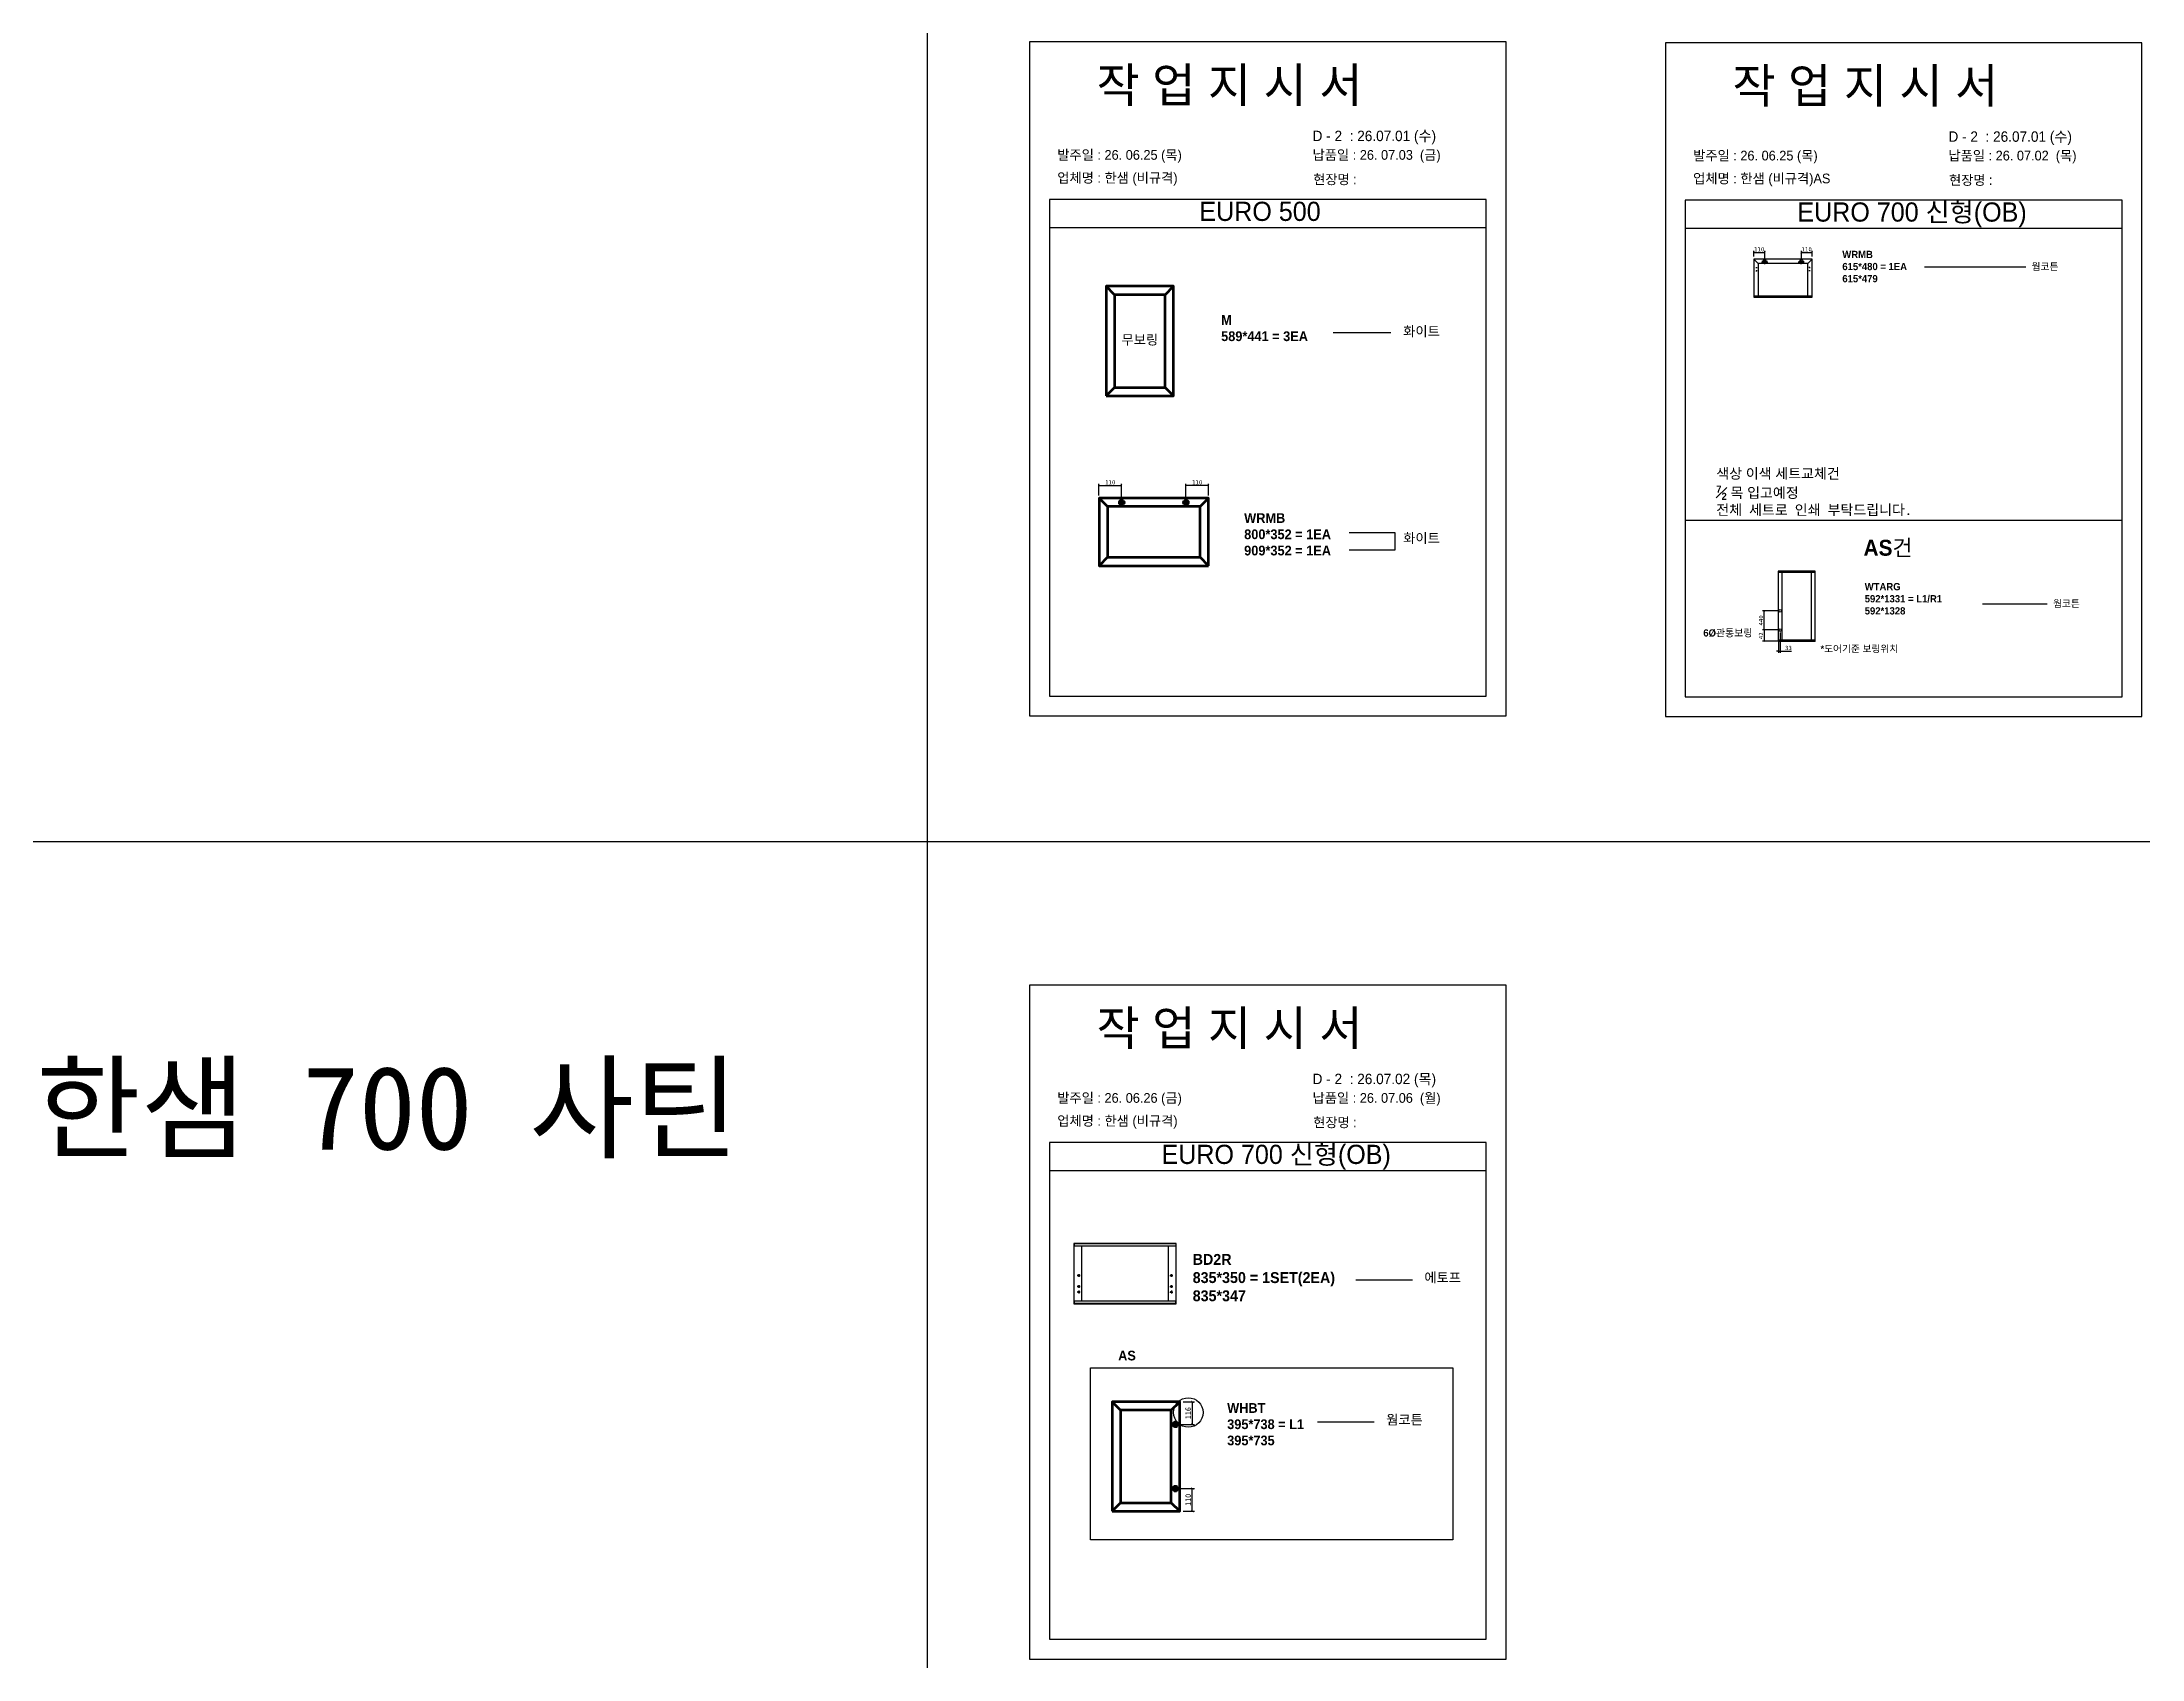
# Model space of a CAD drawing. Header units: millimetres. Extents: x -44117 to 256353, y -2095463 to 65325.
# Drawn here: x 105217 to 117275, y -1064882 to -1055597 of the extents above; entities that cross this region are included whole.
import ezdxf

# ---------------------------------------------------------------- set-up
doc = ezdxf.new("R2010")
doc.units = ezdxf.units.MM
doc.header["$LTSCALE"] = 10
doc.layers.add('Layer1', color=7, linetype='Continuous', lineweight=70)
doc.dimstyles.new('ISO-25', dxfattribs={"dimtxt": 2.5, "dimasz": 2.5, "dimexe": 1, "dimexo": 1, "dimtad": 1, "dimtxsty": 'Standard', "dimblk": 'ARCHTICK', "dimcen": 2.5, "dimadec": 0, "dimazin": 0, "dimtfac": 1, "dimtmove": 0, "dimatfit": 3, "dimfxl": 0, "dimarcsym": 0})

msp = doc.modelspace()

# ---------------------------------------------------------------- texts
at = {"attachment_point": 1}
for s, width, gutter_width, heights, insert, char_height in [('{\\fGulim|b0|i0|c129|p50;작 업 지 시 서}', 4666.4485321, 17.63682, [-219.88959], (111272.24557, -1055745.07895), 197.5323919), ('{\\fGulim|b0|i0|c129|p50;작 업 지 시 서}', 4666.4485321, 17.63682, [-219.88959], (114923.42732, -1055748.98059), 197.5323919), ('\\pt11;{\\fGulim|b0|i0|c129|p50;발주일 : 26. 06.25 (목)}', 5387.0305146, 20.36026, [56.20102], (111046.50593, -1056217.14897), 55.8685452), ('{\\fGulim|b0|i0|c129|p50;납품일 : 26. 07.03  (금)}', 5387.0305146, 20.36026, [57.15569], (112512.40857, -1056217.14897), 55.8685452), ('\\pt11;{\\fGulim|b0|i0|c129|p50;발주일 : 26. 06.25 (목)}', 5387.0305146, 20.36026, [56.20102], (114697.68768, -1056221.05061), 55.8685452), ('{\\fGulim|b0|i0|c129|p50;납품일 : 26. 07.02  (목)}', 5387.0305146, 20.36026, [57.15569], (116163.59032, -1056221.05061), 55.8685452), ('{\\fGulim|b0|i0|c129|p50;업체명 : 한샘 (비규격)}', 5387.0305146, 20.36026, [58.82126], (111046.50593, -1056348.52341), 55.8685452), ('{\\fGulim|b0|i0|c129|p50;현장명 :  }', 5350.1178156, 20.22075, [61.9135], (112516.3066, -1056357.89282), 55.485726), ('{\\fGulim|b0|i0|c129|p50;업체명 : 한샘 (비규격)AS}', 5387.0305146, 20.36026, [58.82126], (114697.68768, -1056352.42505), 55.8685452), ('{\\fGulim|b0|i0|c129|p50;현장명 :  }', 5350.1178156, 20.22075, [61.9135], (116167.48835, -1056361.79446), 55.485726), ('{\\fGulim|b0|i0|c129|p50;EURO 500}', 2601.342149, 9.83176, [-113.19485], (111862.4692, -1056514.05602), 110.1157193), ('{\\fGulim|b0|i0|c129|p50;EURO 700 신형(OB)}', 2601.342149, 9.83176, [-138.56106], (115296.20201, -1056517.95766), 110.1157193), ('{\\f굴림|b1|i0|c129|p50;WRMB\\P615*480 = 1EA\\P\\C1;615*479}', 12604.7778903, 162.10861, [-182.06892], (115554.39881, -1056795.75537), 41.6850715), ('{\\f굴림|b1|i0|c129|p50;웜코튼}', 12072.7918459, 155.2668, [-43.09446], (116641.2465, -1056865.82004), 39.9257485), ('{\\f굴림|b1|i0|c129|p50;무보링}', 16923.5393316, 217.65171, [-62.33427], (111415.08309, -1057277.98305), 55.9675826), ('\\pt10;{\\f굴림|b1|i0|c129|p50;M}\\P\\pt10;{\\f굴림|b1|i0|c129|p50;589*441 = 3EA}', 16923.5393316, 217.65171, [-151.09767], (111987.43888, -1057164.92339), 55.9675826), ('{\\f굴림|b1|i0|c129|p50;화이트}', 16923.5393316, 217.65171, [-62.1862], (113032.59239, -1057229.90535), 55.9675826), ('{\\f굴림|b1|i0|c129|p50;색상 이색 세트교체건 \\P\\A1;{\\H0.7x;\\S7#2;} 목 입고예정\\P\\A0;\\f굴림|b0|i0|c129|p50;전체} {\\f굴림|b0|i0|c129|p50;세트로} {\\f굴림|b0|i0|c129|p50;인쇄} {\\f굴림|b0|i0|c129|p50;부탁드립니다}.', 17842.8255842, 229.47455, [-269.2943], (114830.632, -1058045.34706), 59.00774036), ('{\\f굴림|b1|i0|c129|p50;WRMB\\P800*352 = 1EA\\P909*352 = 1EA}', 16923.5393316, 217.65171, [-244.59906], (112119.73841, -1058302.32816), 55.9675826), ('{\\f굴림|b1|i0|c129|p50;화이트}', 16923.5393316, 217.65171, [-62.1862], (113032.59239, -1058417.9907), 55.9675826), ('{\\f굴림|b1|i0|c129|p50;AS건}', 27661.7682732, 355.75485, [-98.74012], (115676.03735, -1058455.20235), 91.4798182), ('{\\f굴림|b1|i0|c129|p50;WTARG\\P592*1331 = L1/R1\\P\\C1;592*1328}', 12604.7778903, 162.10861, [-185.81837], (115682.96522, -1058703.3614), 41.6850715), ('{\\f굴림|b1|i0|c129|p50;웜코튼}', 12072.7918459, 155.2668, [-43.09446], (116764.25901, -1058801.21974), 39.9257485), ('{\\f굴림|b1|i0|c129|p50;6Ø관통보링}', 12604.7778903, 162.10861, [-46.59244], (114756.18917, -1058969.05361), 41.6850715), ('{\\fGulim|b0|i0|c129|p50;작 업 지 시 서}', 4666.4485321, 17.63682, [-219.88959], (111272.24557, -1061160.08035), 197.5323919), ('{\\f굴림|b0|i0|c129|p50;한샘} 700 {\\f굴림|b0|i0|c129|p50;사틴}', 5072.1082947, 2395.6482, [-533.35869], (105182.75576, -1061477.22552), 479.1296392), ('{\\f굴림|b0|i0|c129|p50;한샘} 700 {\\f굴림|b0|i0|c129|p50;사틴}', 5072.1082947, 2395.6482, [-533.35869], (105182.75576, -1061477.22552), 479.1296392), ('{\\f굴림|b0|i0|c129|p50;한샘} 700 {\\f굴림|b0|i0|c129|p50;사틴}', 5072.1082947, 2395.6482, [-533.35869], (105182.75576, -1061477.22552), 479.1296392), ('{\\f굴림|b0|i0|c129|p50;한샘} 700 {\\f굴림|b0|i0|c129|p50;사틴}', 5072.1082947, 2395.6482, [-533.35869], (105182.75576, -1061477.22552), 479.1296392), ('{\\f굴림|b0|i0|c129|p50;한샘} 700 {\\f굴림|b0|i0|c129|p50;사틴}', 5072.1082947, 2395.6482, [-533.35869], (105182.75576, -1061477.22552), 479.1296392), ('\\pt11;{\\fGulim|b0|i0|c129|p50;발주일 : 26. 06.26 (금)}', 5387.0305146, 20.36026, [56.20102], (111046.50593, -1061632.15037), 55.8685452), ('{\\fGulim|b0|i0|c129|p50;납품일 : 26. 07.06  (월)}', 5387.0305146, 20.36026, [57.15569], (112512.40857, -1061632.15037), 55.8685452), ('{\\fGulim|b0|i0|c129|p50;업체명 : 한샘 (비규격)}', 5387.0305146, 20.36026, [58.82126], (111046.50593, -1061763.52481), 55.8685452), ('{\\fGulim|b0|i0|c129|p50;현장명 :  }', 5350.1178156, 20.22075, [61.9135], (112516.3066, -1061772.89422), 55.485726), ('{\\fGulim|b0|i0|c129|p50;EURO 700 신형(OB)}', 2601.342149, 9.83176, [-138.56106], (111645.02026, -1061929.05742), 110.1157193), ('{\\f굴림|b1|i0|c129|p50;BD2R\\P835*350 = 1SET(2EA)\\P\\C1;835*347}', 18932.6295275, 243.49039, [-280.26241], (111824.18155, -1062556.11303), 62.6118146), ('{\\f굴림|b1|i0|c129|p50;에토프}', 16901.9085843, 217.37352, [-62.18066], (113154.39566, -1062663.36636), 55.8960479), ('{\\f굴림|b1|i0|c129|p50;\\C1;AS}', 16901.9085843, 217.37352, [-57.52265], (111396.08111, -1063111.52465), 55.8960479), ('{\\f굴림|b1|i0|c129|p50;WHBT\\P395*738 = L1\\P\\C1;395*735}', 16901.9085843, 217.37352, [-244.06462], (112022.27419, -1063412.59331), 55.8960479), ('{\\f굴림|b1|i0|c129|p50;웜코튼}', 16901.9085843, 217.37352, [-60.33224], (112935.08321, -1063480.13966), 55.8960479)]:
    msp.add_mtext_dynamic_manual_height_columns(s, width=width, gutter_width=gutter_width, heights=heights, dxfattribs=dict(at, insert=insert, char_height=char_height))
at = {"color": 1, "attachment_point": 1}
for s, width, gutter_width, heights, insert, char_height in [('{\\fGulim|b0|i0|c129|p50;D - 2  : 26.07.01 (수)}', 5759.0217184, 21.7662, [61.10247], (112512.72303, -1056106.09011), 59.7264419), ('{\\fGulim|b0|i0|c129|p50;D - 2  : 26.07.01 (수)}', 5759.0217184, 21.7662, [61.10247], (116163.90478, -1056109.99174), 59.7264419), ('{\\f굴림|b1|i0|c129|p50;*도어기준 보링위치}', 12072.7918459, 155.2668, [-44.46757], (115429.21899, -1059060.88408), 39.9257485), ('{\\fGulim|b0|i0|c129|p50;D - 2  : 26.07.02 (목)}', 5759.0217184, 21.7662, [61.10247], (112512.72303, -1061521.09151), 59.7264419)]:
    msp.add_mtext_dynamic_manual_height_columns(s, width=width, gutter_width=gutter_width, heights=heights, dxfattribs=dict(at, insert=insert, char_height=char_height))

# ---------------------------------------------------------------- blocks, each defined once
blk = doc.blocks.new('_ArchTick')
at = {"color": 0, "linetype": 'ByBlock', "const_width": 0.15}
blk.add_lwpolyline([(-0.5, -0.5), (0.5, 0.5)], dxfattribs=at)
blk = doc.blocks.new('*D7112')
at = {"color": 0, "lineweight": -2}
for p, q in [((111769, -1063405), (111835, -1063405)), ((111822, -1063405), (111822, -1063535)), ((111745, -1063535), (111835, -1063535))]:
    blk.add_line(p, q, dxfattribs=at)
at = {"layer": 'Defpoints', "color": 0}
for p in [(111750, -1063405), (111725, -1063535), (111822, -1063535)]:
    blk.add_point(p, dxfattribs=at)
at = {"color": 0, "lineweight": -2, "xscale": 13, "yscale": 13, "zscale": 13}
for p, rotation in [((111822, -1063405), 90), ((111822, -1063535), 270)]:
    blk.add_blockref('_ArchTick', p, dxfattribs=dict(at, rotation=rotation))
at = {"color": 0, "insert": (111798, -1063470), "char_height": 32.5, "attachment_point": 5, "rotation": 90}
blk.add_mtext('116', dxfattribs=at)
blk = doc.blocks.new('*D7113')
at = {"color": 0, "lineweight": -2}
for p, q in [((111745, -1063903), (111835, -1063903)), ((111822, -1064033), (111822, -1063903)), ((111769, -1064033), (111835, -1064033))]:
    blk.add_line(p, q, dxfattribs=at)
at = {"layer": 'Defpoints', "color": 0}
for p in [(111725, -1063903), (111822, -1063903), (111750, -1064033)]:
    blk.add_point(p, dxfattribs=at)
at = {"color": 0, "lineweight": -2, "xscale": 13, "yscale": 13, "zscale": 13}
for p, rotation in [((111822, -1063903), 90), ((111822, -1064033), 270)]:
    blk.add_blockref('_ArchTick', p, dxfattribs=dict(at, rotation=rotation))
at = {"color": 0, "insert": (111798, -1063968), "char_height": 32.5, "attachment_point": 5, "rotation": 90}
blk.add_mtext('110', dxfattribs=at)
blk = doc.blocks.new('*D7105')
at = {"color": 0, "lineweight": -2}
for p, q in [((111286, -1058201), (111286, -1058133)), ((111286, -1058143), (111416, -1058143)), ((111416, -1058226), (111416, -1058133))]:
    blk.add_line(p, q, dxfattribs=at)
at = {"layer": 'Defpoints', "color": 0}
for p in [(111286, -1058216), (111416, -1058143), (111416, -1058241)]:
    blk.add_point(p, dxfattribs=at)
at = {"color": 0, "lineweight": -2, "xscale": 10, "yscale": 10, "zscale": 10, "rotation": 180}
blk.add_blockref('_ArchTick', (111286, -1058143), dxfattribs=at)
at = {"color": 0, "lineweight": -2, "xscale": 10, "yscale": 10, "zscale": 10}
blk.add_blockref('_ArchTick', (111416, -1058143), dxfattribs=at)
at = {"color": 0, "insert": (111351, -1058125), "char_height": 25, "attachment_point": 5}
blk.add_mtext('110', dxfattribs=at)
blk = doc.blocks.new('*D7106')
at = {"color": 0, "lineweight": -2}
for p, q in [((111785, -1058226), (111785, -1058133)), ((111915, -1058143), (111785, -1058143)), ((111915, -1058201), (111915, -1058133))]:
    blk.add_line(p, q, dxfattribs=at)
at = {"layer": 'Defpoints', "color": 0}
for p in [(111785, -1058143), (111785, -1058241), (111915, -1058216)]:
    blk.add_point(p, dxfattribs=at)
at = {"color": 0, "lineweight": -2, "xscale": 10, "yscale": 10, "zscale": 10, "rotation": 180}
blk.add_blockref('_ArchTick', (111785, -1058143), dxfattribs=at)
at = {"color": 0, "lineweight": -2, "xscale": 10, "yscale": 10, "zscale": 10}
blk.add_blockref('_ArchTick', (111915, -1058143), dxfattribs=at)
at = {"color": 0, "insert": (111850, -1058125), "char_height": 25, "attachment_point": 5}
blk.add_mtext('110', dxfattribs=at)
blk = doc.blocks.new('*D7107')
at = {"color": 0, "lineweight": -2}
for p, q in [((115046, -1056829), (115046, -1056795)), ((115109, -1056841), (115109, -1056795)), ((115046, -1056805), (115109, -1056805))]:
    blk.add_line(p, q, dxfattribs=at)
at = {"layer": 'Defpoints', "color": 0}
for p in [(115046, -1056844), (115109, -1056805), (115109, -1056856)]:
    blk.add_point(p, dxfattribs=at)
at = {"color": 0, "lineweight": -2, "xscale": 10, "yscale": 10, "zscale": 10, "rotation": 180}
blk.add_blockref('_ArchTick', (115046, -1056805), dxfattribs=at)
at = {"color": 0, "lineweight": -2, "xscale": 10, "yscale": 10, "zscale": 10}
blk.add_blockref('_ArchTick', (115109, -1056805), dxfattribs=at)
at = {"color": 0, "insert": (115077, -1056787), "char_height": 25, "attachment_point": 5}
blk.add_mtext('110', dxfattribs=at)
blk = doc.blocks.new('*D7108')
at = {"color": 0, "lineweight": -2}
for p, q in [((115319, -1056841), (115319, -1056795)), ((115381, -1056829), (115381, -1056795)), ((115319, -1056805), (115381, -1056805))]:
    blk.add_line(p, q, dxfattribs=at)
at = {"layer": 'Defpoints', "color": 0}
for p in [(115319, -1056856), (115381, -1056805), (115381, -1056844)]:
    blk.add_point(p, dxfattribs=at)
at = {"color": 0, "lineweight": -2, "xscale": 10, "yscale": 10, "zscale": 10, "rotation": 180}
blk.add_blockref('_ArchTick', (115319, -1056805), dxfattribs=at)
at = {"color": 0, "lineweight": -2, "xscale": 10, "yscale": 10, "zscale": 10}
blk.add_blockref('_ArchTick', (115381, -1056805), dxfattribs=at)
at = {"color": 0, "insert": (115350, -1056787), "char_height": 25, "attachment_point": 5}
blk.add_mtext('110', dxfattribs=at)
blk = doc.blocks.new('*D7109')
at = {"color": 0, "lineweight": -2}
for p, q in [((115182, -1058973), (115096, -1058973)), ((115182, -1059038), (115096, -1059038)), ((115106, -1058973), (115106, -1059038))]:
    blk.add_line(p, q, dxfattribs=at)
at = {"layer": 'Defpoints', "color": 0}
for p in [(115106, -1059038), (115197, -1058973), (115197, -1059038)]:
    blk.add_point(p, dxfattribs=at)
at = {"color": 0, "lineweight": -2, "xscale": 10, "yscale": 10, "zscale": 10}
for p, rotation in [((115106, -1058973), 90), ((115106, -1059038), 270)]:
    blk.add_blockref('_ArchTick', p, dxfattribs=dict(at, rotation=rotation))
at = {"color": 0, "insert": (115087, -1059006), "char_height": 25, "attachment_point": 5, "rotation": 90}
blk.add_mtext('42', dxfattribs=at)
blk = doc.blocks.new('*D7110')
at = {"color": 0, "lineweight": -2}
for p, q in [((115182, -1058864), (115096, -1058864)), ((115106, -1058973), (115106, -1058864)), ((115182, -1058973), (115096, -1058973))]:
    blk.add_line(p, q, dxfattribs=at)
at = {"layer": 'Defpoints', "color": 0}
for p in [(115106, -1058864), (115197, -1058864), (115197, -1058973)]:
    blk.add_point(p, dxfattribs=at)
at = {"color": 0, "lineweight": -2, "xscale": 10, "yscale": 10, "zscale": 10}
for p, rotation in [((115106, -1058864), 90), ((115106, -1058973), 270)]:
    blk.add_blockref('_ArchTick', p, dxfattribs=dict(at, rotation=rotation))
at = {"color": 0, "insert": (115087, -1058918), "char_height": 25, "attachment_point": 5, "rotation": 90}
blk.add_mtext('440', dxfattribs=at)
blk = doc.blocks.new('*D7111')
at = {"color": 0, "lineweight": -2}
for p, q in [((115187, -1059038), (115187, -1059105)), ((115197, -1058988), (115197, -1059105)), ((115187, -1059095), (115177, -1059095)), ((115187, -1059095), (115197, -1059095)), ((115197, -1059095), (115262, -1059095))]:
    blk.add_line(p, q, dxfattribs=at)
at = {"layer": 'Defpoints', "color": 0}
for p in [(115187, -1059023), (115197, -1058973), (115197, -1059095)]:
    blk.add_point(p, dxfattribs=at)
at = {"color": 0, "lineweight": -2, "xscale": 10, "yscale": 10, "zscale": 10}
blk.add_blockref('_ArchTick', (115187, -1059095), dxfattribs=at)
at = {"color": 0, "lineweight": -2, "xscale": 10, "yscale": 10, "zscale": 10, "rotation": 180}
blk.add_blockref('_ArchTick', (115197, -1059095), dxfattribs=at)
at = {"color": 0, "insert": (115245, -1059076), "char_height": 25, "attachment_point": 5}
blk.add_mtext('33', dxfattribs=at)

# ---------------------------------------------------------------- dimensions: what is measured, and where the dimension line sits
for base, p1, p2, text, picture, middle in [((115108.6491, -1056805.31592), (115045.80638, -1056843.86734), (115108.6491, -1056856.26292), '110', '*D7107', (115077.22774, -1056786.56592)), ((115381.43792, -1056805.31592), (115318.59521, -1056856.26292), (115381.43792, -1056843.86734), '110', '*D7108', (115350.01657, -1056786.56592)), ((111785.28388, -1058143.34926), (111915.31681, -1058215.81783), (111785.28388, -1058240.61448), '110', '*D7106', (111850.30034, -1058124.59926)), ((115197.42387, -1059094.88747), (115186.82648, -1059022.58276), (115197.42387, -1058973.38183), '33', '*D7111', (115244.50721, -1059076.13747))]:
    dim = msp.add_linear_dim(base=base, p1=p1, p2=p2, text=text, dimstyle='ISO-25', override={"dimscale": 10, "dimasz": 1, "dimexo": 1.5, "dimtxsty": 'Standard'})
    dim.commit()
    dim.dimension.update_dxf_attribs({"geometry": picture, "text_midpoint": middle})
for base, p1, p2, angle, text, override, picture, middle in [((111416.4882, -1058143.34926), (111286.45528, -1058215.81783), (111416.4882, -1058240.61448), 180, '110', {"dimscale": 10, "dimasz": 1, "dimexo": 1.5, "dimtxsty": 'Standard'}, '*D7105', (111351.47174, -1058124.59926)), ((115105.71645, -1058863.53042), (115197.42387, -1058973.38183), (115197.42387, -1058863.53042), 90, '440', {"dimscale": 10, "dimasz": 1, "dimexo": 1.5, "dimtxsty": 'Standard'}, '*D7110', (115086.96645, -1058918.45612)), ((115105.71645, -1059038.46304), (115197.42387, -1058973.38183), (115197.42387, -1059038.46304), 90, '42', {"dimscale": 10, "dimasz": 1, "dimexo": 1.5, "dimtxsty": 'Standard'}, '*D7109', (115086.96645, -1059005.92243)), ((111822.33544, -1063534.59401), (111749.9595, -1063404.72728), (111725.19454, -1063534.59401), 90, '116', {"dimscale": 13, "dimasz": 1, "dimexo": 1.5}, '*D7112', (111797.96044, -1063469.66064)), ((111822.33544, -1063902.91831), (111749.9595, -1064032.78503), (111725.19454, -1063902.91831), 270, '110', {"dimscale": 13, "dimasz": 1, "dimexo": 1.5}, '*D7113', (111797.96044, -1063967.85167))]:
    dim = msp.add_linear_dim(base=base, p1=p1, p2=p2, angle=angle, text=text, dimstyle='ISO-25', override=override)
    dim.commit()
    dim.dimension.update_dxf_attribs({"geometry": picture, "text_midpoint": middle})

# ---------------------------------------------------------------- linework, layer by layer
for p, q in [((113509.93862, -1056501.03088), (111001.55496, -1056501.03088)), ((117161.12037, -1056504.93251), (114652.73671, -1056504.93251)), ((113509.93862, -1056663.91293), (111001.55496, -1056663.91293)), ((117161.12037, -1056667.81457), (114652.73671, -1056667.81457)), ((115045.51811, -1056843.86734), (115045.51811, -1057062.37547)), ((115071.17408, -1056869.52331), (115045.60254, -1056843.6635)), ((115381.43792, -1056843.57907), (115045.80638, -1056843.57907)), ((115058.49023, -1056892.00832), (115064.25562, -1056892.00832)), ((115058.49023, -1056910.45755), (115064.25562, -1056910.45755)), ((115061.37293, -1056889.12562), (115061.37293, -1056894.89101)), ((115061.37293, -1056907.57486), (115061.37293, -1056913.34024)), ((115071.17408, -1056869.52331), (115071.17408, -1057054.5922)), ((115356.07022, -1056869.52331), (115071.17408, -1056869.52331)), ((115124.37283, -1056856.26292), (115092.92536, -1056856.26292)), ((115097.98313, -1056862.02831), (115093.37082, -1056862.02831)), ((115095.67698, -1056859.72215), (115095.67698, -1056864.33446)), ((115108.64909, -1056871.98666), (115108.64909, -1056840.53919)), ((115123.92737, -1056862.02831), (115119.31506, -1056862.02831)), ((115121.62121, -1056859.72215), (115121.62121, -1056864.33446)), ((115302.87148, -1056856.26292), (115334.31895, -1056856.26292)), ((115307.92925, -1056862.02831), (115303.31695, -1056862.02831)), ((115305.6231, -1056859.72215), (115305.6231, -1056864.33446)), ((115318.59522, -1056871.98666), (115318.59522, -1056840.53919)), ((115333.87349, -1056862.02831), (115329.26118, -1056862.02831)), ((115331.56734, -1056859.72215), (115331.56734, -1056864.33446)), ((115356.07022, -1056869.52331), (115381.64176, -1056843.6635)), ((115356.07022, -1057054.01566), (115356.07022, -1056869.52331)), ((115368.75408, -1056892.00832), (115362.98869, -1056892.00832)), ((115368.75408, -1056910.45755), (115362.98869, -1056910.45755)), ((115365.87138, -1056889.12562), (115365.87138, -1056894.89101)), ((115365.87138, -1056907.57486), (115365.87138, -1056913.34024)), ((115381.72619, -1057062.37547), (115381.72619, -1056843.86734)), ((115045.51811, -1057054.01566), (115381.72619, -1057054.01566)), ((115045.51811, -1057061.85659), (115381.43792, -1057061.85659)), ((115045.80638, -1057062.66374), (115381.43792, -1057062.66374)), ((115046.95946, -1057054.01566), (115046.95946, -1057062.66374)), ((115380.28484, -1057062.66374), (115380.28484, -1057054.01566)), ((114652.73671, -1058342.82052), (117161.12037, -1058342.82052)), ((115186.82648, -1058635.17196), (115186.82648, -1059038.22602)), ((115397.75908, -1058635.59857), (115186.82648, -1058635.59857)), ((115397.75908, -1058642.04505), (115186.82648, -1058642.04505)), ((115397.52208, -1058634.93496), (115187.06349, -1058634.93496)), ((115188.0115, -1058634.93496), (115188.0115, -1058642.04505)), ((115207.91974, -1058641.57104), (115207.91974, -1059031.35295)), ((115376.42882, -1059031.35295), (115376.42882, -1058642.04505)), ((115396.57407, -1058642.04505), (115396.57407, -1058634.93496)), ((115397.75908, -1059038.22602), (115397.75908, -1058635.17196)), ((115397.75908, -1059031.35295), (115186.82648, -1059031.35295)), ((115397.75908, -1059037.79943), (115186.82648, -1059037.79943)), ((115397.52208, -1059038.46304), (115187.06349, -1059038.46304)), ((115188.0115, -1059038.46304), (115188.0115, -1059031.35295)), ((115396.57407, -1059031.35295), (115396.57407, -1059038.46304)), ((113509.93862, -1061916.03228), (111001.55496, -1061916.03228)), ((113509.93862, -1062078.91433), (111001.55496, -1062078.91433)), ((111141.65813, -1062496.36216), (111141.65813, -1062841.32753)), ((111729.77961, -1062497.25175), (111141.65813, -1062497.25175)), ((111729.77961, -1062510.69453), (111141.65813, -1062510.69453)), ((111729.28539, -1062495.86794), (111142.15235, -1062495.86794)), ((111144.12923, -1062495.86794), (111144.12923, -1062510.69453)), ((111186.13791, -1062510.69453), (111186.13791, -1062826.99516)), ((111685.29983, -1062826.99516), (111685.29983, -1062510.69453)), ((111727.30851, -1062495.86794), (111727.30851, -1062510.69453)), ((111729.77961, -1062841.32753), (111729.77961, -1062496.36216)), ((111177.98328, -1062679.71768), (111161.67403, -1062679.71768)), ((111169.82865, -1062671.56305), (111169.82865, -1062687.8723)), ((111693.45446, -1062679.71768), (111709.76371, -1062679.71768)), ((111701.60908, -1062671.56305), (111701.60908, -1062687.8723)), ((111729.77961, -1062826.99516), (111141.65813, -1062826.99516)), ((111144.12923, -1062826.99516), (111144.12923, -1062841.82175)), ((111177.98328, -1062742.9778), (111161.67403, -1062742.9778)), ((111177.98328, -1062774.60787), (111161.67403, -1062774.60787)), ((111169.82865, -1062734.82317), (111169.82865, -1062751.13242)), ((111169.82865, -1062766.45324), (111169.82865, -1062782.76249)), ((111693.45446, -1062742.9778), (111709.76371, -1062742.9778)), ((111693.45446, -1062774.60787), (111709.76371, -1062774.60787)), ((111701.60908, -1062734.82317), (111701.60908, -1062751.13242)), ((111701.60908, -1062766.45324), (111701.60908, -1062782.76249)), ((111727.30851, -1062841.82175), (111727.30851, -1062826.99516)), ((111729.77961, -1062840.43793), (111141.65813, -1062840.43793)), ((111142.15235, -1062841.82175), (111729.28539, -1062841.82175))]:
    msp.add_line(p, q)
at = {"color": 1}
msp.add_line((104302.82932, -1060188.47218), (196571.97618, -1060188.47218), dxfattribs=at)
msp.add_line((104302.82932, -1060188.47218), (196571.97618, -1060188.47218), dxfattribs=at)
msp.add_line((104302.82932, -1060188.47218), (196571.97618, -1060188.47218), dxfattribs=at)
msp.add_line((104302.82932, -1060188.47218), (196571.97618, -1060188.47218), dxfattribs=at)
msp.add_line((104302.82932, -1060188.47218), (196571.97618, -1060188.47218), dxfattribs=at)
msp.add_line((104302.82932, -1060188.47218), (196571.97618, -1060188.47218), dxfattribs=at)
msp.add_line((104302.82932, -1060188.47218), (196571.97618, -1060188.47218), dxfattribs=at)
msp.add_line((104302.82932, -1060188.47218), (196571.97618, -1060188.47218), dxfattribs=at)
msp.add_line((104302.82932, -1060188.47218), (196571.97618, -1060188.47218), dxfattribs=at)
msp.add_line((104302.82932, -1060188.47218), (196571.97618, -1060188.47218), dxfattribs=at)
for p in [(110300.49669, 21924.9366), (110300.49669, 14161.07811), (110300.49669, 18584.38997), (110300.49669, 10820.53148), (110300.49669, 18627.87121), (110300.49669, 10864.01272), (110300.49669, 15287.32457), (110300.49669, 7523.46608), (110300.49669, 3746.75115), (110300.49669, 21924.9366), (110300.49669, 14161.07811), (110300.49669, 18584.38997), (110300.49669, 10820.53148), (110300.49669, 18627.87121), (110300.49669, 10864.01272), (110300.49669, 15287.32457), (110300.49669, 7523.46608), (110300.49669, 3746.75115), (110300.49669, 21924.9366), (110300.49669, 14161.07811), (110300.49669, 18584.38997), (110300.49669, 10820.53148), (110300.49669, 18627.87121), (110300.49669, 10864.01272), (110300.49669, 15287.32457), (110300.49669, 7523.46608), (110300.49669, 3746.75115), (110300.49669, 21924.9366), (110300.49669, 14161.07811), (110300.49669, 18584.38997), (110300.49669, 10820.53148), (110300.49669, 18627.87121), (110300.49669, 10864.01272), (110300.49669, 15287.32457), (110300.49669, 7523.46608), (110300.49669, 3746.75115), (110300.49669, 21924.9366), (110300.49669, 14161.07811), (110300.49669, 18584.38997), (110300.49669, 10820.53148), (110300.49669, 18627.87121), (110300.49669, 10864.01272), (110300.49669, 15287.32457), (110300.49669, 7523.46608), (110300.49669, 3746.75115), (110300.49669, 21924.9366), (110300.49669, 14161.07811), (110300.49669, 18584.38997), (110300.49669, 10820.53148), (110300.49669, 18627.87121), (110300.49669, 10864.01272), (110300.49669, 15287.32457), (110300.49669, 7523.46608), (110300.49669, 3746.75115), (110300.49669, 21924.9366), (110300.49669, 14161.07811), (110300.49669, 18584.38997), (110300.49669, 10820.53148), (110300.49669, 18627.87121), (110300.49669, 10864.01272), (110300.49669, 15287.32457), (110300.49669, 7523.46608), (110300.49669, 3746.75115), (110300.49669, 21924.9366), (110300.49669, 14161.07811), (110300.49669, 18584.38997), (110300.49669, 10820.53148), (110300.49669, 18627.87121), (110300.49669, 10864.01272), (110300.49669, 15287.32457), (110300.49669, 7523.46608), (110300.49669, 3746.75115), (110300.49669, 21924.9366), (110300.49669, 14161.07811), (110300.49669, 18584.38997), (110300.49669, 10820.53148), (110300.49669, 18627.87121), (110300.49669, 10864.01272), (110300.49669, 15287.32457), (110300.49669, 7523.46608), (110300.49669, 3746.75115), (110300.49669, 21924.9366), (110300.49669, 14161.07811), (110300.49669, 18584.38997), (110300.49669, 10820.53148), (110300.49669, 18627.87121), (110300.49669, 10864.01272), (110300.49669, 15287.32457), (110300.49669, 7523.46608), (110300.49669, 3746.75115), (110300.49669, 12702.87182), (110300.49669, 4939.01333), (110300.49669, 9362.32519), (110300.49669, 1598.4667), (110300.49669, 9405.80642), (110300.49669, 1641.94794), (110300.49669, 6065.25979), (110300.49669, -1698.5987), (110300.49669, -5475.31363), (110300.49669, 12702.87182), (110300.49669, 4939.01333), (110300.49669, 9362.32519), (110300.49669, 1598.4667), (110300.49669, 9405.80642), (110300.49669, 1641.94794), (110300.49669, 6065.25979), (110300.49669, -1698.5987), (110300.49669, -5475.31363), (110300.49669, 12702.87182), (110300.49669, 4939.01333), (110300.49669, 9362.32519), (110300.49669, 1598.4667), (110300.49669, 9405.80642), (110300.49669, 1641.94794), (110300.49669, 6065.25979), (110300.49669, -1698.5987), (110300.49669, -5475.31363), (110300.49669, 12702.87182), (110300.49669, 4939.01333), (110300.49669, 9362.32519), (110300.49669, 1598.4667), (110300.49669, 9405.80642), (110300.49669, 1641.94794), (110300.49669, 6065.25979), (110300.49669, -1698.5987), (110300.49669, -5475.31363), (110300.49669, 12702.87182), (110300.49669, 4939.01333), (110300.49669, 9362.32519), (110300.49669, 1598.4667), (110300.49669, 9405.80642), (110300.49669, 1641.94794), (110300.49669, 6065.25979), (110300.49669, -1698.5987), (110300.49669, -5475.31363)]:
    msp.add_xline(p, (0, 1), dxfattribs=at)
for points in [[(110887.53752, -1059466.83667), (113623.95606, -1059466.83667), (113623.95606, -1055596.75902), (110887.53752, -1055596.75902)], [(114538.71927, -1059470.7383), (117275.13781, -1059470.7383), (117275.13781, -1055600.66066), (114538.71927, -1055600.66066)], [(110887.53752, -1064881.83807), (113623.95606, -1064881.83807), (113623.95606, -1061011.76042), (110887.53752, -1061011.76042)], [(111236.67211, -1063209.92472), (113318.50617, -1063209.92472), (113318.50617, -1064197.30887), (111236.67211, -1064197.30887)]]:
    msp.add_lwpolyline(points, close=True)
for points in [[(111001.55496, -1056501.03088), (111001.55496, -1059352.81923), (113509.93862, -1059352.81923), (113509.93862, -1056501.03088)], [(114652.73671, -1056504.93251), (114652.73671, -1059356.72086), (117161.12037, -1059356.72086), (117161.12037, -1056504.93251)], [(116026.9996, -1056886.87346), (116607.22608, -1056886.87346)], [(112630.40182, -1057264.0586), (112961.15065, -1057264.0586)], [(112722.34817, -1058413.81308), (112984.41611, -1058413.81308), (112984.41611, -1058514.27245), (112722.34817, -1058514.27245)], [(116359.97727, -1058822.27316), (116730.2386, -1058822.27316)], [(111001.55496, -1061916.03228), (111001.55496, -1064767.82063), (113509.93862, -1064767.82063), (113509.93862, -1061916.03228)], [(112760.87277, -1062703.68446), (113085.87358, -1062703.68446)], [(112541.56031, -1063520.45775), (112866.56113, -1063520.45775)]]:
    msp.add_lwpolyline(points)
for centre, radius in [((115061.37293, -1056892.00832), 0.86481), ((115061.37293, -1056910.45755), 0.86481), ((115095.67698, -1056862.02831), 0.92246), ((115108.64909, -1056856.26292), 10.08943), ((115121.62121, -1056862.02831), 0.92246), ((115305.6231, -1056862.02831), 0.92246), ((115318.59522, -1056856.26292), 10.08943), ((115331.56734, -1056862.02831), 0.92246), ((115365.87138, -1056892.00832), 0.86481), ((115365.87138, -1056910.45755), 0.86481), ((115197.42387, -1058863.53042), 7.51763), ((115197.42387, -1058973.38183), 7.51763), ((111169.82865, -1062679.71768), 4.9422), ((111701.60908, -1062679.71768), 4.9422), ((111169.82865, -1062742.9778), 4.9422), ((111169.82865, -1062774.60787), 4.9422), ((111701.60908, -1062742.9778), 4.9422), ((111701.60908, -1062774.60787), 4.9422)]:
    msp.add_circle(centre, radius)
msp.add_circle((111799.19675, -1063466.23572), 84.64606, dxfattribs=at)
for centre, radius, start, end in [((115045.80638, -1056843.86734), 0.28827, 90, 180), ((115381.43792, -1056843.86734), 0.28827, 0, 90), ((115045.80638, -1057062.37547), 0.28827, 180, 270), ((115381.43792, -1057062.37547), 0.28827, 270, 0), ((115187.06349, -1058635.17196), 0.237, 90, 180), ((115397.52208, -1058635.17196), 0.237, 0, 90), ((115187.06349, -1059038.22603), 0.237, 180, 270), ((115397.52208, -1059038.22603), 0.237, 270, 0), ((111142.15235, -1062496.36216), 0.49422, 90, 180), ((111729.28539, -1062496.36216), 0.49422, 0, 90), ((111142.15235, -1062841.32753), 0.49422, 180, 270), ((111729.28539, -1062841.32753), 0.49422, 270, 0)]:
    msp.add_arc(centre, radius, start, end)
at = {"layer": 'Layer1'}
for p, q in [((111374.90225, -1057048.04222), (111326.3489, -1056999.48887)), ((111666.22233, -1057048.04222), (111714.77568, -1056999.48887)), ((111326.3489, -1057628.3504), (111374.90225, -1057579.79705)), ((111714.77568, -1057628.3504), (111666.22233, -1057579.79705)), ((111666.22233, -1057579.79705), (111714.77568, -1057628.3504)), ((111335.00863, -1058264.37117), (111286.45528, -1058215.81783)), ((111396.30646, -1058240.61448), (111436.66995, -1058240.61448)), ((111805.46563, -1058240.61448), (111765.10214, -1058240.61448)), ((111915.31681, -1058215.81783), (111866.76346, -1058264.37117)), ((111866.76346, -1058264.37117), (111915.31681, -1058215.81783)), ((111335.00863, -1058555.69126), (111286.45528, -1058604.24461)), ((111915.31681, -1058604.24461), (111866.76346, -1058555.69126)), ((111410.52047, -1063453.21857), (111362.02918, -1063404.72728)), ((111701.46821, -1063453.21857), (111749.9595, -1063404.72728)), ((111725.19454, -1063514.43806), (111725.19454, -1063554.74996)), ((111725.19454, -1063923.07426), (111725.19454, -1063882.76236)), ((111362.02918, -1064032.78503), (111410.52047, -1063984.29374)), ((111749.9595, -1064032.78503), (111701.46821, -1063984.29374)), ((111701.46821, -1063984.29374), (111749.9595, -1064032.78503))]:
    msp.add_line(p, q, dxfattribs=at)
for points in [[(111326.3489, -1057628.3504), (111714.77568, -1057628.3504), (111714.77568, -1056999.48887), (111326.3489, -1056999.48887)], [(111374.90225, -1057579.79705), (111666.22233, -1057579.79705), (111666.22233, -1057048.04222), (111374.90225, -1057048.04222)], [(111915.31681, -1058604.24461), (111915.31681, -1058215.81783), (111286.45528, -1058215.81783), (111286.45528, -1058604.24461)], [(111416.4882, -1058220.43273), (111416.4882, -1058260.79622)], [(111785.28388, -1058220.43273), (111785.28388, -1058260.79622)], [(111866.76346, -1058555.69126), (111866.76346, -1058264.37117), (111335.00863, -1058264.37117), (111335.00863, -1058555.69126)], [(111362.02918, -1064032.78503), (111749.9595, -1064032.78503), (111749.9595, -1063404.72728), (111362.02918, -1063404.72728)], [(111410.52047, -1063984.29374), (111701.46821, -1063984.29374), (111701.46821, -1063453.21857), (111410.52047, -1063453.21857)], [(111745.35049, -1063534.59401), (111705.03859, -1063534.59401)], [(111745.35049, -1063902.91831), (111705.03859, -1063902.91831)]]:
    msp.add_lwpolyline(points, close=True, dxfattribs=at)
for centre, radius in [((111416.4882, -1058240.61448), 13.4545), ((111785.28388, -1058240.61448), 13.4545), ((111725.19454, -1063534.59401), 13.4373), ((111725.19454, -1063902.91831), 13.4373)]:
    msp.add_circle(centre, radius, dxfattribs=at)

msp.set_redraw_order([(e.dxf.handle, doc.entitydb.next_handle()) for e in msp.query("TEXT MTEXT ATTDEF DIMENSION ARC_DIMENSION")])  # texts and dimensions are drawn at this point

doc.saveas('drawing.dxf')
